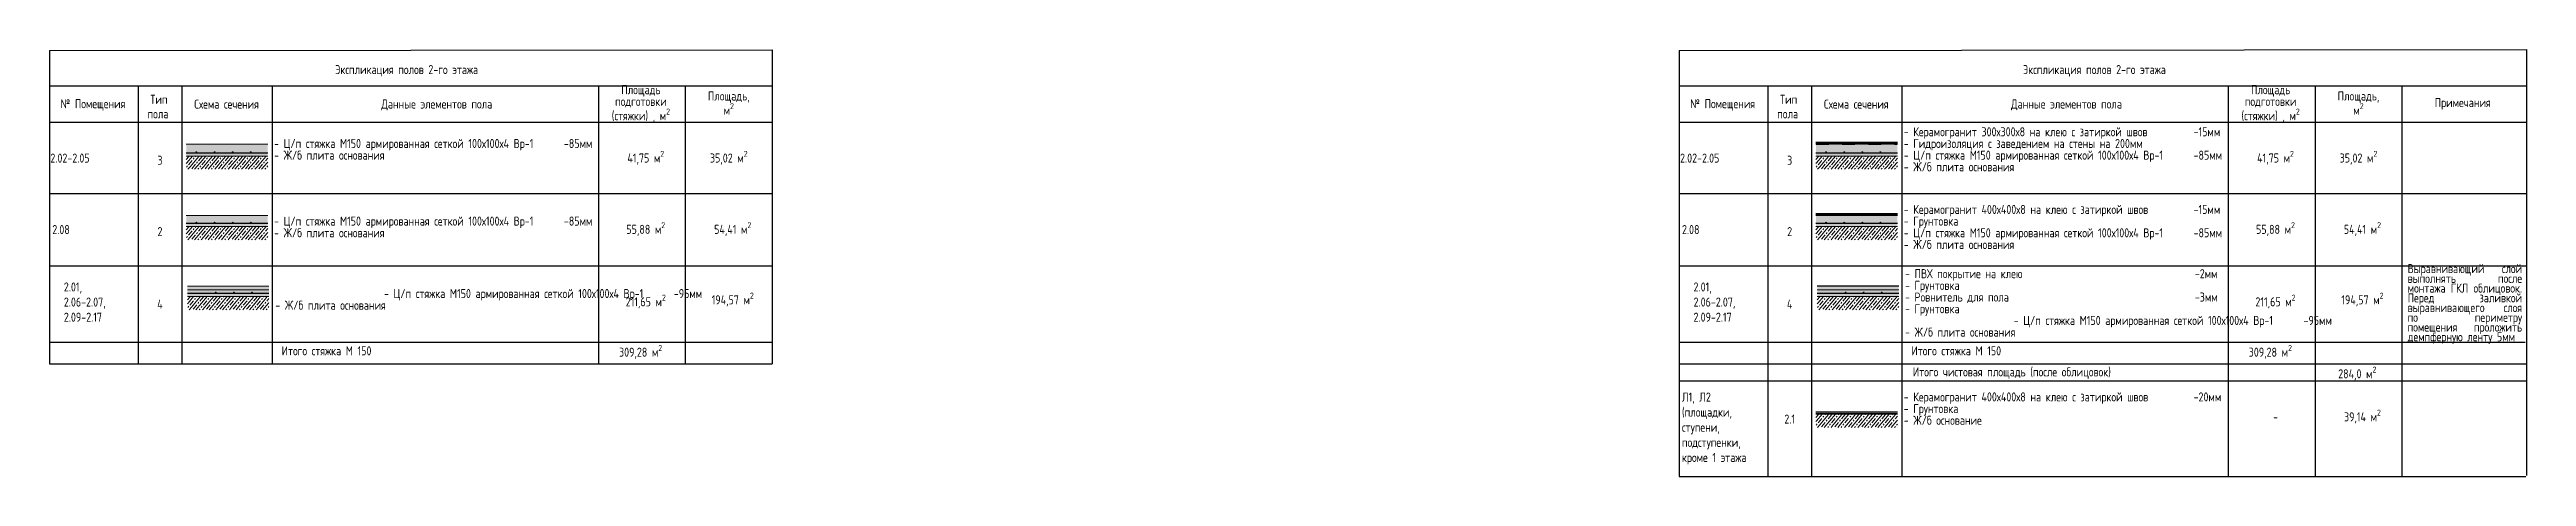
# Model space of a CAD drawing. Header units: metres. Extents: x -2111 to 158, y 19 to 1277.
# Drawn here: x 103.6 to 158.3, y 20.3 to 29.7 of the extents above; entities that cross this region are included whole.
import ezdxf

# ---------------------------------------------------------------- set-up
doc = ezdxf.new("R2010")
doc.units = ezdxf.units.M
doc.layers.add('_0_ РЕЗУЛЬТАТЫ РАСЧЕТА СПЕЦИФИКАЦИЙ', color=7, linetype='Continuous')
doc.layers.add('_4_ Оси', color=7, linetype='Continuous')
doc.styles.add('стиль1', font='isocpeur.ttf')

msp = doc.modelspace()

# ---------------------------------------------------------------- texts
at = {"color": 7, "linetype": 'Continuous', "lineweight": 0, "char_height": 0.2, "style": 'стиль1'}
for s, insert, attachment_point in [('\\A1;\\pxql;{\\W0.8;Экспликация полов 2-го этажа}', (109.9125, 29.138), 7), ('\\A1;\\pxql;{\\W0.8;Экспликация полов 2-го этажа}', (147.1805, 29.138), 7), ('\\A1;{\\W0.800000x;\\pqc;\\fISOCPEUR|b0|i0|c0|p34;№ Помещения}', (104.5639, 28.5107), 5), ('\\A1;{\\W0.800000x;\\pql;\\fISOCPEUR|b0|i0|c0|p34;Тип}', (105.8298, 28.5338), 7), ('\\A1;{\\W0.800000x;\\pqc;\\fISOCPEUR|b0|i0|c0|p34;Схема сечения}', (107.5148, 28.5287), 5), ('\\A1;{\\W0.800000x;\\pqc;\\fISOCPEUR|b0|i0|c0|p34;Данные элементов пола}', (112.1565, 28.5107), 5), ('\\A1;{\\W0.800000x;\\pqc;\\fISOCPEUR|b0|i0|c0|p34;№ Помещения}', (140.5494, 28.5107), 5), ('\\A1;{\\W0.800000x;\\pql;\\fISOCPEUR|b0|i0|c0|p34;Тип}', (141.8153, 28.5338), 7), ('\\A1;{\\W0.800000x;\\pqc;\\fISOCPEUR|b0|i0|c0|p34;Схема сечения}', (143.5003, 28.5287), 5), ('\\A1;{\\W0.800000x;\\pqc;\\fISOCPEUR|b0|i0|c0|p34;Данные элементов пола}', (148.142, 28.5107), 5), ('\\A1;{\\W0.800000x;\\pqc;\\fISOCPEUR|b0|i0|c0|p34;Примечания}', (156.8907, 28.5352), 5), ('\\A1;{\\W0.800000x;\\pql;\\fISOCPEUR|b0|i0|c0|p34;пола}', (105.7693, 28.2138), 7), ('\\A1;{\\W0.800000x;\\pql;\\fISOCPEUR|b0|i0|c0|p34;пола}', (141.7548, 28.2138), 7)]:
    msp.add_mtext(s, dxfattribs=dict(at, insert=insert, attachment_point=attachment_point))
for s, insert, width, attachment_point, line_spacing_factor in [('\\A1;\\pxqc;{\\W0.8;Площадь подготовки (стяжки) , м\\H0.66x;\\S2^  ;}', (116.6635, 28.5308), 1.570692, 5, 0.774194), ('\\A1;{\\W0.800000x;\\pqc;\\fISOCPEUR|b0|i0|c0|p34;Площадь\\fISOCPEUR|b0|i0|c0|p34;, м\\fISOCPEUR|b0|i0|c0|p34;\\A1{\\H.66x;\\S2^  ;}}', (118.6039, 28.5209), 0.96, 5, 0.774194), ('\\A1;\\pxqc;{\\W0.8;Площадь подготовки (стяжки) , м\\H0.66x;\\S2^  ;}', (152.649, 28.5308), 1.570692, 5, 0.774194), ('\\A1;{\\W0.800000x;\\pqc;\\fISOCPEUR|b0|i0|c0|p34;Площадь\\fISOCPEUR|b0|i0|c0|p34;, м\\fISOCPEUR|b0|i0|c0|p34;\\A1{\\H.66x;\\S2^  ;}}', (154.5894, 28.5209), 0.96, 5, 0.774194), ('\\A1;{\\W0.800000x;\\pqj;\\fISOCPEUR|b0|i0|c0|p34;Выравнивающий слой выполнять после монтажа ГКЛ облицовок. Перед заливкой выравнивающего слоя по периметру помещения проложить демпферную ленту 5мм}', (155.6752, 24.1168), 2.519213, 4, 0.645161)]:
    msp.add_mtext(s, dxfattribs=dict(at, insert=insert, width=width, attachment_point=attachment_point, line_spacing_factor=line_spacing_factor))
at = {"color": 7, "linetype": 'Continuous', "lineweight": 0, "char_height": 0.2, "width": 0.96, "attachment_point": 5, "style": 'стиль1'}
for s, insert in [('\\A1;\\pxqc;{\\W0.8;3}', (106.0439, 27.2894)), ('\\A1;\\pxqc;{\\W0.8;3}', (142.0294, 27.2894)), ('\\A1;\\pxqc;{\\W0.8;2}', (106.0439, 25.7144)), ('\\A1;\\pxqc;{\\W0.8;2}', (142.0294, 25.7144)), ('\\A1;\\pxqc;{\\W0.8;4}', (106.0439, 24.1144)), ('\\A1;\\pxqc;{\\W0.8;4}', (142.0294, 24.1144)), ('\\A1;\\pxqc;{\\W0.8;2.1}', (142.0294, 21.5752))]:
    msp.add_mtext(s, dxfattribs=dict(at, insert=insert))
at = {"layer": '_0_ РЕЗУЛЬТАТЫ РАСЧЕТА СПЕЦИФИКАЦИЙ', "color": 7, "linetype": 'Continuous', "lineweight": 0, "char_height": 0.2, "width": 1.909915, "attachment_point": 5, "line_spacing_factor": 0.9, "style": 'стиль1'}
for insert in [(104.5785, 27.3368), (140.5641, 27.3368)]:
    msp.add_mtext('\\A1;\\pxqj;{\\W0.8;2.02-2.05}', dxfattribs=dict(at, insert=insert))
at = {"layer": '_0_ РЕЗУЛЬТАТЫ РАСЧЕТА СПЕЦИФИКАЦИЙ', "color": 18, "linetype": 'Continuous', "lineweight": 0, "true_color": 0x000000, "char_height": 0.2, "attachment_point": 5, "line_spacing_factor": 0.774074, "style": 'стиль1'}
for s, insert, width in [('\\A1;{\\W0.8;\\C256;41,75 м\\H0.66x;\\S2^  ;}', (116.7715, 27.3389), 0.782587), ('\\A1;{\\W0.8;\\C256;41,75 м\\H0.66x;\\S2^  ;}', (152.757, 27.3389), 0.782587), ('\\A1;{\\W0.8;\\C256;55,88 м\\H0.66x;\\S2^  ;}', (116.7715, 25.7639), 1.693054), ('\\A1;{\\W0.8;\\C256;54,41 м\\H0.66x;\\S2^  ;}', (118.6915, 25.7639), 1.693054), ('\\A1;{\\W0.8;\\C256;55,88 м\\H0.66x;\\S2^  ;}', (152.757, 25.7639), 1.693054), ('\\A1;{\\W0.8;\\C256;54,41 м\\H0.66x;\\S2^  ;}', (154.677, 25.7639), 1.693054), ('\\A1;{\\W0.8;\\C256;211,65 м\\H0.66x;\\S2^  ;}', (116.7715, 24.1639), 1.693054), ('\\A1;{\\W0.8;\\C256;194,57 м\\H0.66x;\\S2^  ;}', (118.6915, 24.2083), 1.693054), ('\\A1;{\\W0.8;\\C256;211,65 м\\H0.66x;\\S2^  ;}', (152.757, 24.1639), 1.693054), ('\\A1;{\\W0.8;\\C256;194,57 м\\H0.66x;\\S2^  ;}', (154.677, 24.2083), 1.693054), ('\\A1;{\\W0.8;\\C256;-}', (152.757, 21.6247), 1.693054), ('\\A1;{\\W0.8;\\C256;39,14 м\\H0.66x;\\S2^  ;}', (154.677, 21.6247), 1.693054)]:
    msp.add_mtext(s, dxfattribs=dict(at, insert=insert, width=width))
at = {"layer": '_0_ РЕЗУЛЬТАТЫ РАСЧЕТА СПЕЦИФИКАЦИЙ', "color": 7, "linetype": 'Continuous', "lineweight": 0, "char_height": 0.2, "attachment_point": 5, "line_spacing_factor": 0.774074, "style": 'стиль1'}
for insert in [(118.6039, 27.3389), (154.5894, 27.3389)]:
    msp.add_mtext('\\A1;\\pxqc;{\\W0.8;35,02 м\\H0.66x;\\S2^  ;}', dxfattribs=dict(at, insert=insert))
at = {"layer": '_0_ РЕЗУЛЬТАТЫ РАСЧЕТА СПЕЦИФИКАЦИЙ', "color": 7, "linetype": 'Continuous', "lineweight": 0, "char_height": 0.2, "attachment_point": 5, "style": 'стиль1'}
for s, insert, width in [('\\A1;\\pxqj;{\\W0.8;2.08}', (104.5863, 25.7588), 1.841243), ('\\A1;\\pxqj;{\\W0.8;2.08}', (140.5718, 25.7588), 1.841243), ('\\A1;\\pxqj;{\\W0.8;2.01, 2.06-2.07, 2.09-2.17}', (104.5997, 24.1588), 1.356592), ('\\A1;\\pxqj;{\\W0.8;2.01, 2.06-2.07, 2.09-2.17}', (140.5853, 24.1588), 1.356592), ('\\A1;\\pxqc;{\\W0.8;\\C256;309,28 м\\H0.66x;\\S2^  ;}', (116.6577, 23.0524), 1.075978), ('\\A1;\\pxqc;{\\W0.8;\\C256;309,28 м\\H0.66x;\\S2^  ;}', (152.6432, 23.0524), 1.075978), ('\\A1;\\pxqc;{\\W0.8;\\C256;284,0 м\\H0.66x;\\S2^  ;}', (154.5632, 22.5748), 1.075978), ('\\A1;\\pxqj;{\\W0.8;Л1, Л2\\P(площадки,\\Pступени, подступенки,\\Pкроме 1 этажа}', (140.6003, 21.3674), 1.898276)]:
    msp.add_mtext(s, dxfattribs=dict(at, insert=insert, width=width))
at = {"layer": '_4_ Оси', "color": 7, "linetype": 'Continuous', "lineweight": 5, "char_height": 0.2, "attachment_point": 1, "style": 'стиль1'}
for s, insert, line_spacing_factor in [('\\A1;\\pxqj;{\\W0.8;- Керамогранит 300х300х8 на клею с затиркой швов^I^I-\\C1;15\\C7;мм^I^I^I^I^I^I\\P- Гидроизоляция с заведением на стены на 200мм ^I^I\\P- Ц/п стяжка М150 армированная сеткой 100х100х4 Вр-1^I-\\C1;85\\C7;мм\\P- Ж/б плита основания}', (144.5484, 28.0179), 0.774158), ('\\A1;{\\W0.8;^I^I\\P\\pxqj;- Ц/п стяжка М150 армированная сеткой 100х100х4 Вр-1^I-\\C1;85\\C7;мм\\P- Ж/б плита основания}', (108.5629, 28.0179), 0.774158), ('\\A1;\\pxqj;{\\W0.8;- Керамогранит 400х400х8 на клею с затиркой швов     ^I-15мм\\P- Грунтовка ^I^I^I^I^I^I\\P- Ц/п стяжка М150 армированная сеткой 100х100х4 Вр-1^I-\\C1;85\\C7;мм\\P- Ж/б плита основания}', (144.5484, 26.304), 0.774134), ('\\A1;\\pxqj;{\\W0.8;^I^I^I^I^I^I\\P- Ц/п стяжка М150 армированная сеткой 100х100х4 Вр-1^I-\\C1;85\\C7;мм\\P- Ж/б плита основания}', (108.5629, 26.304), 0.774134), ('\\A1;\\pxqj;{\\W0.8;- ПВХ покрытие на клею            ^I^I^I^I-\\C1;2\\C7;мм\\P- Грунтовка           ^I^I^I^I\\P- Ровнитель для пола^I                                  ^I-\\C1;3\\C7;мм\\P- Грунтовка\\P^I^I^I- Ц/п стяжка М150 армированная сеткой 100х100х4 Вр-1^I-\\C1;95\\C7;мм\\P- Ж/б плита основания}', (144.5758, 24.8855), 0.774194), ('\\A1;\\pxqj;{\\W0.8;\\P^I^I^I- Ц/п стяжка М150 армированная сеткой 100х100х4 Вр-1^I-\\C1;95\\C7;мм\\P- Ж/б плита основания}', (108.5902, 24.705), 0.774194), ('\\A1;\\pxqj;{\\W0.8;Итого стяжка М 150 }', (108.7308, 23.1824), 0.774194), ('\\A1;\\pxqj;{\\W0.8;Итого стяжка М 150 }', (144.7163, 23.1824), 0.774194), ('\\A1;{\\W0.8;Итого чистовая площадь (после облицовок) }', (144.75, 22.7169), 0.774194), ('\\A1;\\pxqj;{\\W0.8;- Керамогранит 400х400х8 на клею с затиркой швов^I^I-\\C1;20\\C7;мм\\P- Грунтовка\\P- Ж/б основание}', (144.5484, 22.1648), 0.774134)]:
    msp.add_mtext(s, dxfattribs=dict(at, insert=insert, line_spacing_factor=line_spacing_factor))

# ---------------------------------------------------------------- blocks, each defined once
blk = doc.blocks.new('*X166')
at = {"color": 7, "linetype": 'Continuous', "lineweight": 0}
for p, q in [((227.25, 97.81), (227.96, 98.65)), ((227.25, 96.71), (227.41, 96.9)), ((227.32, 95.69), (227.59, 96.02)), ((227.41, 96.9), (228.95, 98.73)), ((227.71, 95.07), (228.33, 95.8)), ((227.87, 96.35), (228.89, 97.55)), ((228.33, 95.8), (230.18, 97.99)), ((228.79, 95.25), (229.81, 96.46)), ((229.16, 97.88), (229.44, 98.21)), ((229.56, 95.07), (231.11, 96.9)), ((229.72, 98.54), (229.88, 98.73)), ((230.09, 96.79), (230.37, 97.12)), ((230.18, 97.99), (230.8, 98.73)), ((230.64, 97.45), (231.66, 98.65)), ((231.01, 95.69), (231.29, 96.02)), ((231.11, 96.9), (232.65, 98.73)), ((231.41, 95.07), (232.03, 95.8)), ((231.57, 96.35), (232.58, 97.55)), ((232.03, 95.8), (233.88, 97.99)), ((232.49, 95.25), (233.51, 96.46)), ((232.86, 97.88), (233.14, 98.21)), ((233.26, 95.07), (234.8, 96.9)), ((233.42, 98.54), (233.57, 98.73)), ((233.79, 96.79), (234.06, 97.12)), ((233.88, 97.99), (234.5, 98.73)), ((234.34, 97.45), (235.36, 98.65)), ((234.71, 95.69), (234.99, 96.02)), ((234.8, 96.9), (236.35, 98.73)), ((235.11, 95.07), (235.73, 95.8)), ((235.26, 96.35), (236.28, 97.55)), ((235.73, 95.8), (237.58, 97.99)), ((236.19, 95.25), (237.21, 96.46)), ((236.56, 97.88), (236.84, 98.21)), ((236.96, 95.07), (238.5, 96.9)), ((237.11, 98.54), (237.27, 98.73)), ((237.48, 96.79), (237.76, 97.12)), ((237.58, 97.99), (238.19, 98.73)), ((238.04, 97.45), (239.05, 98.65)), ((238.41, 95.69), (238.68, 96.02)), ((238.5, 96.9), (240.04, 98.73)), ((238.81, 95.07), (239.42, 95.8)), ((238.96, 96.35), (239.98, 97.55)), ((239.42, 95.8), (241.27, 97.99)), ((239.89, 95.25), (240.9, 96.46)), ((240.26, 97.88), (240.53, 98.21)), ((240.65, 95.07), (242.2, 96.9)), ((240.81, 98.54), (240.97, 98.73)), ((241.18, 96.79), (241.46, 97.12)), ((241.27, 97.99), (241.89, 98.73)), ((241.74, 97.45), (242.75, 98.65)), ((242.1, 95.69), (242.38, 96.02)), ((242.2, 96.9), (243.74, 98.73)), ((242.5, 95.07), (243.12, 95.8)), ((242.66, 96.35), (243.68, 97.55)), ((243.12, 95.8), (244.97, 97.99)), ((243.58, 95.25), (244.6, 96.46)), ((243.95, 97.88), (244.23, 98.21)), ((244.35, 95.07), (245.89, 96.9)), ((244.51, 98.54), (244.67, 98.73)), ((244.88, 96.79), (245.16, 97.12)), ((244.97, 97.99), (245.59, 98.73)), ((245.43, 97.45), (246.45, 98.65)), ((245.8, 95.69), (246.08, 96.02)), ((245.89, 96.9), (247.44, 98.73)), ((246.2, 95.07), (246.82, 95.8)), ((246.36, 96.35), (247.37, 97.55)), ((246.82, 95.8), (248.67, 97.99)), ((247.28, 95.25), (248.3, 96.46)), ((247.65, 97.88), (247.93, 98.21)), ((248.05, 95.07), (249.59, 96.9)), ((248.21, 98.54), (248.36, 98.73)), ((248.58, 96.79), (248.85, 97.12)), ((248.67, 97.99), (249.29, 98.73)), ((249.13, 97.45), (249.75, 98.18)), ((249.5, 95.69), (249.75, 95.99)), ((249.59, 96.9), (249.75, 97.08)), ((230.49, 95.07), (230.74, 95.36)), ((234.18, 95.07), (234.43, 95.36)), ((237.88, 95.07), (238.13, 95.36)), ((241.58, 95.07), (241.83, 95.36)), ((245.28, 95.07), (245.53, 95.36)), ((248.97, 95.07), (249.22, 95.36))]:
    blk.add_line(p, q, dxfattribs=at)
blk = doc.blocks.new('*X167')
at = {"color": 7, "linetype": 'Continuous', "lineweight": 0}
for p, q in [((227.25, 79.06), (227.96, 79.9)), ((227.25, 77.96), (227.41, 78.15)), ((227.32, 76.94), (227.59, 77.27)), ((227.41, 78.15), (228.95, 79.98)), ((227.71, 76.32), (228.33, 77.05)), ((227.87, 77.6), (228.89, 78.81)), ((228.33, 77.05), (230.18, 79.24)), ((228.79, 76.51), (229.81, 77.71)), ((229.16, 79.14), (229.44, 79.46)), ((229.56, 76.32), (231.11, 78.15)), ((229.72, 79.79), (229.88, 79.98)), ((230.09, 78.04), (230.37, 78.37)), ((230.18, 79.24), (230.8, 79.98)), ((230.49, 76.32), (230.74, 76.61)), ((230.64, 78.7), (231.66, 79.9)), ((231.01, 76.94), (231.29, 77.27)), ((231.11, 78.15), (232.65, 79.98)), ((231.41, 76.32), (232.03, 77.05)), ((231.57, 77.6), (232.58, 78.81)), ((232.03, 77.05), (233.88, 79.24)), ((232.49, 76.51), (233.51, 77.71)), ((232.86, 79.14), (233.14, 79.46)), ((233.26, 76.32), (234.8, 78.15)), ((233.42, 79.79), (233.57, 79.98)), ((233.79, 78.04), (234.06, 78.37)), ((233.88, 79.24), (234.5, 79.98)), ((234.18, 76.32), (234.43, 76.61)), ((234.34, 78.7), (235.36, 79.9)), ((234.71, 76.94), (234.99, 77.27)), ((234.8, 78.15), (236.35, 79.98)), ((235.11, 76.32), (235.73, 77.05)), ((235.26, 77.6), (236.28, 78.81)), ((235.73, 77.05), (237.58, 79.24)), ((236.19, 76.51), (237.21, 77.71)), ((236.56, 79.14), (236.84, 79.46)), ((236.96, 76.32), (238.5, 78.15)), ((237.11, 79.79), (237.27, 79.98)), ((237.48, 78.04), (237.76, 78.37)), ((237.58, 79.24), (238.19, 79.98)), ((237.88, 76.32), (238.13, 76.61)), ((238.04, 78.7), (239.05, 79.9)), ((238.41, 76.94), (238.68, 77.27)), ((238.5, 78.15), (240.04, 79.98)), ((238.81, 76.32), (239.42, 77.05)), ((238.96, 77.6), (239.98, 78.81)), ((239.42, 77.05), (241.27, 79.24)), ((239.89, 76.51), (240.9, 77.71)), ((240.26, 79.14), (240.53, 79.46)), ((240.65, 76.32), (242.2, 78.15)), ((240.81, 79.79), (240.97, 79.98)), ((241.18, 78.04), (241.46, 78.37)), ((241.27, 79.24), (241.89, 79.98)), ((241.58, 76.32), (241.83, 76.61)), ((241.74, 78.7), (242.75, 79.9)), ((242.1, 76.94), (242.38, 77.27)), ((242.2, 78.15), (243.74, 79.98)), ((242.5, 76.32), (243.12, 77.05)), ((242.66, 77.6), (243.68, 78.81)), ((243.12, 77.05), (244.97, 79.24)), ((243.58, 76.51), (244.6, 77.71)), ((243.95, 79.14), (244.23, 79.46)), ((244.35, 76.32), (245.89, 78.15)), ((244.51, 79.79), (244.67, 79.98)), ((244.88, 78.04), (245.16, 78.37)), ((244.97, 79.24), (245.59, 79.98)), ((245.28, 76.32), (245.53, 76.61)), ((245.43, 78.7), (246.45, 79.9)), ((245.8, 76.94), (246.08, 77.27)), ((245.89, 78.15), (247.44, 79.98)), ((246.2, 76.32), (246.82, 77.05)), ((246.36, 77.6), (247.37, 78.81)), ((246.82, 77.05), (248.67, 79.24)), ((247.28, 76.51), (248.3, 77.71)), ((247.65, 79.14), (247.93, 79.46)), ((248.05, 76.32), (249.59, 78.15)), ((248.21, 79.79), (248.36, 79.98)), ((248.58, 78.04), (248.85, 78.37)), ((248.67, 79.24), (249.29, 79.98)), ((248.97, 76.32), (249.22, 76.61)), ((249.13, 78.7), (249.75, 79.43)), ((249.5, 76.94), (249.75, 77.24)), ((249.59, 78.15), (249.75, 78.34))]:
    blk.add_line(p, q, dxfattribs=at)
blk = doc.blocks.new('*X165')
at = {"color": 7, "linetype": 'Continuous', "lineweight": 0}
for p, q in [((227.25, 118.33), (227.96, 119.17)), ((227.25, 117.23), (227.41, 117.42)), ((227.32, 116.21), (227.59, 116.54)), ((227.41, 117.42), (228.95, 119.25)), ((227.71, 115.59), (228.33, 116.32)), ((227.87, 116.87), (228.89, 118.08)), ((228.33, 116.32), (230.18, 118.51)), ((228.79, 115.77), (229.81, 116.98)), ((229.16, 118.4), (229.44, 118.73)), ((229.56, 115.59), (231.11, 117.42)), ((229.72, 119.06), (229.88, 119.25)), ((230.09, 117.31), (230.37, 117.64)), ((230.18, 118.51), (230.8, 119.25)), ((230.64, 117.97), (231.66, 119.17)), ((231.01, 116.21), (231.29, 116.54)), ((231.11, 117.42), (232.65, 119.25)), ((231.41, 115.59), (232.03, 116.32)), ((231.57, 116.87), (232.58, 118.08)), ((232.03, 116.32), (233.88, 118.51)), ((232.49, 115.77), (233.51, 116.98)), ((232.86, 118.4), (233.14, 118.73)), ((233.26, 115.59), (234.8, 117.42)), ((233.42, 119.06), (233.57, 119.25)), ((233.79, 117.31), (234.06, 117.64)), ((233.88, 118.51), (234.5, 119.25)), ((234.34, 117.97), (235.36, 119.17)), ((234.71, 116.21), (234.99, 116.54)), ((234.8, 117.42), (236.35, 119.25)), ((235.11, 115.59), (235.73, 116.32)), ((235.26, 116.87), (236.28, 118.08)), ((235.73, 116.32), (237.58, 118.51)), ((236.19, 115.77), (237.21, 116.98)), ((236.56, 118.4), (236.84, 118.73)), ((236.96, 115.59), (238.5, 117.42)), ((237.11, 119.06), (237.27, 119.25)), ((237.48, 117.31), (237.76, 117.64)), ((237.58, 118.51), (238.19, 119.25)), ((238.04, 117.97), (239.05, 119.17)), ((238.41, 116.21), (238.68, 116.54)), ((238.5, 117.42), (240.04, 119.25)), ((238.81, 115.59), (239.42, 116.32)), ((238.96, 116.87), (239.98, 118.08)), ((239.42, 116.32), (241.27, 118.51)), ((239.89, 115.77), (240.9, 116.98)), ((240.26, 118.4), (240.53, 118.73)), ((240.65, 115.59), (242.2, 117.42)), ((240.81, 119.06), (240.97, 119.25)), ((241.18, 117.31), (241.46, 117.64)), ((241.27, 118.51), (241.89, 119.25)), ((241.74, 117.97), (242.75, 119.17)), ((242.1, 116.21), (242.38, 116.54)), ((242.2, 117.42), (243.74, 119.25)), ((242.5, 115.59), (243.12, 116.32)), ((242.66, 116.87), (243.68, 118.08)), ((243.12, 116.32), (244.97, 118.51)), ((243.58, 115.77), (244.6, 116.98)), ((243.95, 118.4), (244.23, 118.73)), ((244.35, 115.59), (245.89, 117.42)), ((244.51, 119.06), (244.67, 119.25)), ((244.88, 117.31), (245.16, 117.64)), ((244.97, 118.51), (245.59, 119.25)), ((245.43, 117.97), (246.45, 119.17)), ((245.8, 116.21), (246.08, 116.54)), ((245.89, 117.42), (247.44, 119.25)), ((246.2, 115.59), (246.82, 116.32)), ((246.36, 116.87), (247.37, 118.08)), ((246.82, 116.32), (248.67, 118.51)), ((247.28, 115.77), (248.3, 116.98)), ((247.65, 118.4), (247.93, 118.73)), ((248.05, 115.59), (249.59, 117.42)), ((248.21, 119.06), (248.36, 119.25)), ((248.58, 117.31), (248.85, 117.64)), ((248.67, 118.51), (249.29, 119.25)), ((249.13, 117.97), (249.75, 118.7)), ((249.5, 116.21), (249.75, 116.51)), ((249.59, 117.42), (249.75, 117.61)), ((230.49, 115.59), (230.74, 115.88)), ((234.18, 115.59), (234.43, 115.88)), ((237.88, 115.59), (238.13, 115.88)), ((241.58, 115.59), (241.83, 115.88)), ((245.28, 115.59), (245.53, 115.88)), ((248.97, 115.59), (249.22, 115.88))]:
    blk.add_line(p, q, dxfattribs=at)

# ---------------------------------------------------------------- hatches: boundary and pattern name
at = {"linetype": 'Continuous', "lineweight": 0, "transparency": 33554559}
h = msp.add_hatch(dxfattribs=at)
h.set_pattern_fill('КАМЕНЬ_ТЕСАНЫЙ', scale=0.08, style=0, pattern_type=2)
h.set_pattern_definition([(39.514, (107.523932, 27.507621), (-0.02050475, 0.01691115), [0, -0.0177192, 0, -0.0265788]), (113.8125, (107.588372, 27.50762), (0.0272493, 0.00817975), [0, -0.01200948, 0, -0.02074364])])
h.paths.add_polyline_path([(106.6239, 27.6433), (106.6239, 27.3819), (108.4239, 27.3819), (108.4239, 27.6433)])
at = {"linetype": 'Continuous', "lineweight": 0, "true_color": 0x8f8f8f}
for points in [[(144.4094, 27.6913), (142.6094, 27.6913), (142.6094, 27.6673), (144.4094, 27.6673)], [(144.4094, 26.117), (142.6094, 26.117), (142.6094, 26.093), (144.4094, 26.093)], [(144.4368, 24.517), (142.6368, 24.517), (142.6368, 24.5116), (144.4368, 24.5116)], [(144.4094, 21.7323), (142.6094, 21.7323), (142.6094, 21.7083), (144.4094, 21.7083)]]:
    msp.add_hatch(color=252, dxfattribs=at).paths.add_polyline_path(points)
at = {"linetype": 'Continuous', "lineweight": 0}
h = msp.add_hatch(dxfattribs=at)
h.set_pattern_fill('КАМЕНЬ_ТЕСАНЫЙ', scale=0.08, style=0, pattern_type=2)
h.set_pattern_definition([(39.514, (143.50945, 27.760852), (-0.02050475, 0.01691115), [0, -0.0177192, 0, -0.0265788]), (113.8125, (143.57389, 27.760852), (0.0272493, 0.00817975), [0, -0.01200948, 0, -0.02074364])])
h.paths.add_polyline_path([(142.6094, 27.6673), (142.6094, 27.6433), (144.4094, 27.6433), (144.4094, 27.6673)])
for points in [[(142.6094, 27.6433), (142.8977, 27.6433), (142.8977, 27.6273), (142.6094, 27.6273)], [(143.186, 27.6433), (143.4743, 27.6433), (143.4743, 27.6273), (143.186, 27.6273)], [(143.7626, 27.6433), (144.0509, 27.6433), (144.0509, 27.6273), (143.7626, 27.6273)], [(144.3392, 27.6433), (144.4094, 27.6433), (144.4094, 27.6273), (144.3392, 27.6273)]]:
    msp.add_hatch(color=7, dxfattribs=at).paths.add_polyline_path(points)
at = {"linetype": 'Continuous', "lineweight": 0, "transparency": 33554559}
h = msp.add_hatch(dxfattribs=at)
h.set_pattern_fill('КАМЕНЬ_ТЕСАНЫЙ', scale=0.08, style=0, pattern_type=2)
h.set_pattern_definition([(39.514, (143.50945, 27.507621), (-0.02050475, 0.01691115), [0, -0.0177192, 0, -0.0265788]), (113.8125, (143.57389, 27.50762), (0.0272493, 0.00817975), [0, -0.01200948, 0, -0.02074364])])
h.paths.add_polyline_path([(142.6094, 27.6273), (142.6094, 27.3819), (144.4094, 27.3819), (144.4094, 27.6273)])
h = msp.add_hatch(dxfattribs=at)
h.set_pattern_fill('КАМЕНЬ_ТЕСАНЫЙ', scale=0.08, style=0, pattern_type=2)
h.set_pattern_definition([(39.514, (107.523932, 25.9493), (-0.02050475, 0.01691115), [0, -0.0177192, 0, -0.0265788]), (113.8125, (107.588372, 25.9493), (0.0272493, 0.00817975), [0, -0.01200948, 0, -0.02074364])])
h.paths.add_polyline_path([(106.6239, 26.069), (106.6239, 25.8236), (108.4239, 25.8236), (108.4239, 26.069)])
at = {"linetype": 'Continuous', "lineweight": 0}
h = msp.add_hatch(dxfattribs=at)
h.set_pattern_fill('КАМЕНЬ_ТЕСАНЫЙ', scale=0.08, style=0, pattern_type=2)
h.set_pattern_definition([(39.514, (143.50945, 26.18653), (-0.02050475, 0.01691115), [0, -0.0177192, 0, -0.0265788]), (113.8125, (143.57389, 26.18653), (0.0272493, 0.00817975), [0, -0.01200948, 0, -0.02074364])])
h.paths.add_polyline_path([(142.6094, 26.093), (142.6094, 26.069), (144.4094, 26.069), (144.4094, 26.093)])
at = {"linetype": 'Continuous', "lineweight": 0, "transparency": 33554559}
h = msp.add_hatch(dxfattribs=at)
h.set_pattern_fill('КАМЕНЬ_ТЕСАНЫЙ', scale=0.08, style=0, pattern_type=2)
h.set_pattern_definition([(39.514, (143.50945, 25.9493), (-0.02050475, 0.01691115), [0, -0.0177192, 0, -0.0265788]), (113.8125, (143.57389, 25.9493), (0.0272493, 0.00817975), [0, -0.01200948, 0, -0.02074364])])
h.paths.add_polyline_path([(142.6094, 26.069), (142.6094, 25.8236), (144.4094, 25.8236), (144.4094, 26.069)])
h = msp.add_hatch(dxfattribs=at)
h.set_pattern_fill('КАМЕНЬ_ТЕСАНЫЙ', scale=0.08, style=0, pattern_type=2)
h.set_pattern_definition([(39.514, (107.551296, 24.55294), (-0.02050475, 0.01691115), [0, -0.0177192, 0, -0.0265788]), (113.8125, (107.615736, 24.55294), (0.0272493, 0.00817975), [0, -0.01200948, 0, -0.02074364])])
h.paths.add_polyline_path([(106.6513, 24.5116), (106.6513, 24.4272), (108.4513, 24.4272), (108.4513, 24.5116)])
h = msp.add_hatch(dxfattribs=at)
h.set_pattern_fill('КАМЕНЬ_ТЕСАНЫЙ', scale=0.08, style=0, pattern_type=2)
h.set_pattern_definition([(39.514, (107.551296, 24.407744), (-0.02050475, 0.01691115), [0, -0.0177192, 0, -0.0265788]), (113.8125, (107.615736, 24.407744), (0.0272493, 0.00817975), [0, -0.01200948, 0, -0.02074364])])
h.paths.add_polyline_path([(106.6513, 24.4272), (106.6513, 24.282), (108.4513, 24.282), (108.4513, 24.4272)])
h = msp.add_hatch(dxfattribs=at)
h.set_pattern_fill('КАМЕНЬ_ТЕСАНЫЙ', scale=0.08, style=0, pattern_type=2)
h.set_pattern_definition([(39.514, (143.536813, 24.55294), (-0.02050475, 0.01691115), [0, -0.0177192, 0, -0.0265788]), (113.8125, (143.601254, 24.55294), (0.0272493, 0.00817975), [0, -0.01200948, 0, -0.02074364])])
h.paths.add_polyline_path([(142.6368, 24.5116), (142.6368, 24.4272), (144.4368, 24.4272), (144.4368, 24.5116)])
h = msp.add_hatch(dxfattribs=at)
h.set_pattern_fill('КАМЕНЬ_ТЕСАНЫЙ', scale=0.08, style=0, pattern_type=2)
h.set_pattern_definition([(39.514, (143.536813, 24.407744), (-0.02050475, 0.01691115), [0, -0.0177192, 0, -0.0265788]), (113.8125, (143.601254, 24.407744), (0.0272493, 0.00817975), [0, -0.01200948, 0, -0.02074364])])
h.paths.add_polyline_path([(142.6368, 24.4272), (142.6368, 24.282), (144.4368, 24.282), (144.4368, 24.4272)])
at = {"linetype": 'Continuous', "lineweight": 0}
h = msp.add_hatch(dxfattribs=at)
h.set_pattern_fill('КАМЕНЬ_ТЕСАНЫЙ', scale=0.08, style=0, pattern_type=2)
h.set_pattern_definition([(39.514, (143.50945, 21.801857), (-0.02050475, 0.01691115), [0, -0.0177192, 0, -0.0265788]), (113.8125, (143.57389, 21.801857), (0.0272493, 0.00817975), [0, -0.01200948, 0, -0.02074364])])
h.paths.add_polyline_path([(142.6094, 21.7083), (142.6094, 21.6843), (144.4094, 21.6843), (144.4094, 21.7083)])

# ---------------------------------------------------------------- linework, layer by layer
at = {"color": 7, "linetype": 'Continuous', "lineweight": 30}
for p, q in [((103.6054, 29.712), (119.5639, 29.7306)), ((103.6054, 28.1338), (119.5639, 28.1338)), ((103.6054, 23.27), (119.5639, 23.27)), ((103.6054, 22.7924), (119.5639, 22.7924))]:
    msp.add_line(p, q, dxfattribs=at)
at = {"lineweight": 30}
msp.add_line((103.6054, 29.712), (103.6054, 22.7924), dxfattribs=at)
at = {"color": 7, "linetype": 'Continuous'}
for p, q in [((139.5909, 29.712), (158.2983, 29.7338)), ((105.5639, 28.9338), (105.5639, 28.1338)), ((106.5239, 28.9338), (106.5239, 28.1338)), ((108.5239, 28.9338), (108.5239, 28.1338)), ((115.7239, 28.9338), (115.7239, 28.1338)), ((117.6439, 28.9338), (117.6439, 28.1338)), ((117.6439, 28.9338), (117.6439, 28.1338)), ((141.5494, 28.9338), (141.5494, 28.1338)), ((142.5094, 28.9338), (142.5094, 28.1338)), ((144.5094, 28.9338), (144.5094, 28.1338)), ((151.7094, 28.9338), (151.7094, 28.1338)), ((153.6294, 28.9338), (153.6294, 28.1338)), ((153.6294, 28.9338), (153.6294, 28.1338)), ((155.5494, 28.9338), (155.5494, 28.1338)), ((117.6439, 28.1588), (117.6439, 22.7924)), ((139.5783, 28.1338), (156.3783, 28.1338)), ((153.6294, 28.1588), (153.6294, 21.67)), ((103.6054, 26.5588), (119.5639, 26.5588)), ((139.5909, 26.5588), (158.2808, 26.5588)), ((103.6054, 24.9588), (119.5639, 24.9588)), ((139.5909, 24.9588), (158.2845, 24.9588)), ((139.5909, 23.27), (156.3768, 23.27)), ((139.5909, 22.7924), (158.2957, 22.7924)), ((139.5909, 22.4196), (158.2957, 22.4196)), ((139.5909, 20.3085), (158.2845, 20.3085))]:
    msp.add_line(p, q, dxfattribs=at)
for p, q in [((139.5909, 29.712), (139.5909, 20.3085)), ((158.2983, 29.7338), (158.2983, 20.3304))]:
    msp.add_line(p, q)
at = {"color": 7, "linetype": 'Continuous', "lineweight": 0}
for p, q in [((108.4239, 27.6433), (106.6239, 27.6433)), ((108.4239, 27.4559), (106.6239, 27.4559)), ((108.4239, 27.4479), (106.6239, 27.4479)), ((144.4094, 27.6433), (142.6094, 27.6433)), ((144.4094, 27.4559), (142.6094, 27.4559)), ((144.4094, 27.4479), (142.6094, 27.4479)), ((108.4239, 26.069), (106.6239, 26.069)), ((108.4239, 25.8976), (106.6239, 25.8976)), ((108.4239, 25.8896), (106.6239, 25.8896)), ((144.4094, 26.069), (142.6094, 26.069)), ((144.4094, 25.8976), (142.6094, 25.8976)), ((144.4094, 25.8896), (142.6094, 25.8896)), ((108.4513, 24.4272), (106.6513, 24.4272)), ((108.4513, 24.356), (106.6513, 24.356)), ((108.4513, 24.3481), (106.6513, 24.3481)), ((144.4368, 24.4272), (142.6368, 24.4272)), ((144.4368, 24.356), (142.6368, 24.356)), ((144.4368, 24.3481), (142.6368, 24.3481)), ((144.4094, 21.6843), (142.6094, 21.6843))]:
    msp.add_line(p, q, dxfattribs=at)
at = {"color": 7, "linetype": 'Continuous', "lineweight": 13}
for p, q in [((108.4239, 27.6433), (106.6239, 27.6433)), ((108.4239, 27.6433), (106.6239, 27.6433)), ((108.4239, 27.3819), (106.6239, 27.3819)), ((144.4094, 27.6913), (142.6094, 27.6913)), ((144.4094, 27.6673), (142.6094, 27.6673)), ((144.4094, 27.6433), (142.6094, 27.6433)), ((144.4094, 27.6433), (142.6094, 27.6433)), ((144.4094, 27.3819), (142.6094, 27.3819)), ((108.4239, 26.069), (106.6239, 26.069)), ((108.4239, 26.069), (106.6239, 26.069)), ((108.4239, 25.8236), (106.6239, 25.8236)), ((144.4094, 26.117), (142.6094, 26.117)), ((144.4094, 26.093), (142.6094, 26.093)), ((144.4094, 26.069), (142.6094, 26.069)), ((144.4094, 26.069), (142.6094, 26.069)), ((144.4094, 25.8236), (142.6094, 25.8236)), ((108.4513, 24.5116), (106.6513, 24.5116)), ((108.4513, 24.4272), (106.6513, 24.4272)), ((108.4513, 24.282), (106.6513, 24.282)), ((144.4368, 24.517), (142.6368, 24.517)), ((144.4368, 24.5116), (142.6368, 24.5116)), ((144.4368, 24.4272), (142.6368, 24.4272)), ((144.4368, 24.282), (142.6368, 24.282)), ((144.4094, 21.7323), (142.6094, 21.7323)), ((144.4094, 21.7083), (142.6094, 21.7083)), ((144.4094, 21.6843), (142.6094, 21.6843)), ((144.4094, 21.6843), (142.6094, 21.6843))]:
    msp.add_line(p, q, dxfattribs=at)
at = {"color": 7, "linetype": 'Continuous', "lineweight": 30}
for points in [[(119.5639, 29.7306), (119.5639, 22.7924)], [(103.6054, 28.9338), (119.5639, 28.9338)]]:
    msp.add_lwpolyline(points, dxfattribs=at)
at = {"color": 7, "linetype": 'Continuous'}
for points in [[(139.5783, 28.9338), (156.3783, 28.9338), (158.2983, 28.9338)], [(105.5639, 28.1588), (105.5639, 22.7924)], [(106.5239, 28.1588), (106.5239, 22.7924)], [(108.5239, 28.1588), (108.5239, 22.7924)], [(115.7239, 28.1588), (115.7239, 22.7924)], [(117.6439, 28.1588), (117.6439, 22.7924)], [(141.5494, 28.1588), (141.5494, 21.67), (141.5494, 20.3085)], [(142.5094, 28.1588), (142.5094, 21.67), (142.5094, 20.3085)], [(144.5094, 28.1588), (144.5094, 21.67), (144.5094, 20.3085)], [(151.7094, 28.1588), (151.7094, 21.67), (151.7094, 20.3085)], [(153.6294, 28.1588), (153.6294, 21.67), (153.6294, 20.3085)], [(155.5494, 28.1588), (155.5494, 21.67), (155.5494, 20.3085)], [(156.3783, 28.1338), (158.2983, 28.1338)], [(156.3768, 23.27), (158.2694, 23.27)]]:
    msp.add_lwpolyline(points, dxfattribs=at)
at = {"color": 7, "linetype": 'Continuous', "lineweight": 0}
for centre in [(106.8493, 27.467), (107.2493, 27.467), (107.6493, 27.467), (108.0493, 27.467), (142.8348, 27.467), (143.2348, 27.467), (143.6348, 27.467), (144.0348, 27.467), (106.8493, 25.9087), (107.2493, 25.9087), (107.6493, 25.9087), (108.0493, 25.9087), (142.8348, 25.9087), (143.2348, 25.9087), (143.6348, 25.9087), (144.0348, 25.9087), (107.2767, 24.3672), (107.6767, 24.3672), (108.0767, 24.3672), (143.2622, 24.3672), (143.6622, 24.3672), (144.0622, 24.3672)]:
    msp.add_circle(centre, 0.0111, dxfattribs=at)

# ---------------------------------------------------------------- block references
at = {"color": 7, "linetype": 'Continuous', "lineweight": 0, "xscale": 0.08000000000000002, "yscale": 0.08000000000000002, "zscale": 0.08000000000000002}
for name, p in [('*X166', (88.4439, 19.4837)), ('*X166', (124.4294, 19.4837)), ('*X165', (88.4439, 16.2837)), ('*X165', (124.4294, 16.2837)), ('*X167', (88.4713, 17.8837)), ('*X167', (124.4568, 17.8837)), ('*X165', (124.4294, 12.1445))]:
    msp.add_blockref(name, p, dxfattribs=at)

msp.set_redraw_order([(e.dxf.handle, doc.entitydb.next_handle()) for e in msp.query("TEXT MTEXT ATTDEF DIMENSION ARC_DIMENSION")])  # texts and dimensions are drawn at this point

doc.saveas('drawing.dxf')
